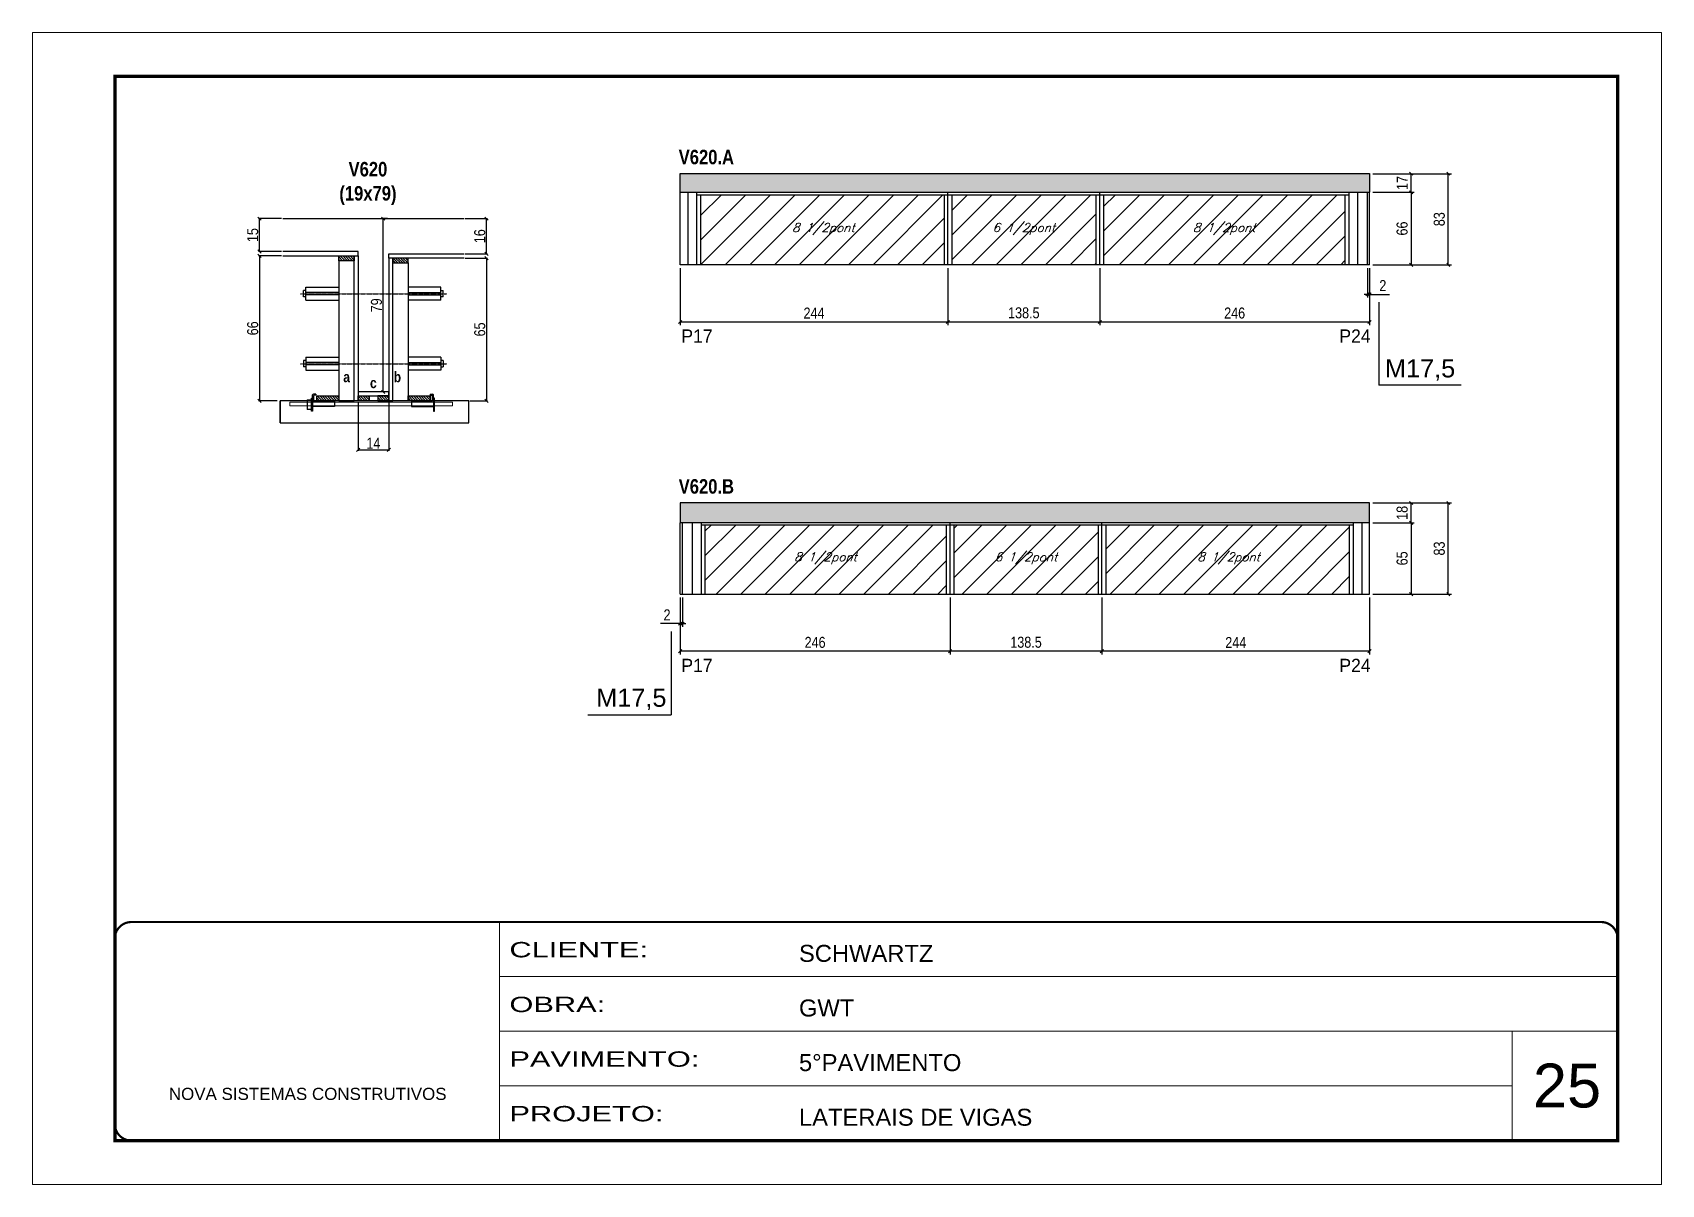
# Model space of a CAD drawing. Extents: x 13154 to 22413, y 1253 to 30260.
# Drawn here: x 13154 to 14639, y 21928 to 22978 of the extents above; entities that cross this region are included whole.
import ezdxf

# ---------------------------------------------------------------- set-up
doc = ezdxf.new("R2010")
doc.units = 0
for name, pattern in [('CONTINUO', [0]), ('DASHED', [0.75, 0.5, -0.25]), ('HIDDEN', [0.375, 0.25, -0.125])]:
    doc.linetypes.add(name, pattern=pattern)
for name, color, linetype in [('5', 5, 'Continuous'), ('barrote', 251, 'Continuous'), ('COTA', 241, 'Continuous'), ('detalhes', 4, 'Continuous'), ('NOMENCLATURA', 7, 'Continuous'), ('Painéis', 200, 'Continuous'), ('presilha', 1, 'Continuous'), ('SARR_2.2x10', 60, 'Continuous'), ('SARR_2.2x7', 40, 'Continuous'), ('SARR_3.5x7', 81, 'Continuous'), ('TENSOR', 3, 'Continuous'), ('texto', 7, 'Continuous')]:
    doc.layers.add(name, color=color, linetype=linetype)
for name, color, linetype, lineweight in [('CARIMBO', 255, 'Continuous', 9), ('CONCRETO', 251, 'Continuous', 25), ('Folhas', 255, 'Continuous', 9), ('Hachura', 251, 'Continuous', 9), ('SARRAFO DE PRESSAO', 251, 'DASHED', 9), ('SCO-___-LAJ', 2, 'Continuous', 0)]:
    doc.layers.add(name, color=color, linetype=linetype, lineweight=lineweight)
doc.styles.add('ARIAL', font='arial.ttf')
doc.styles.add('COTA TECNICA', font='techl___.ttf', dxfattribs={"height": 10})
doc.styles.add('COTA TECNICA 2X', font='techl___.ttf', dxfattribs={"height": 10})
doc.styles.add('Romans', font='romans.shx')
doc.styles.add('ROMAS860', font='ROMAS860.SHX')
doc.styles.get("Standard").update_dxf_attribs({"font": 'arial.ttf'})
doc.styles.add('TECNICA', font='techb___.ttf', dxfattribs={"height": 10})
doc.styles.add('Tecnologia', font='')
doc.styles.get('Tecnologia').set_extended_font_data('Forgotten Futurist')
doc.dimstyles.new('PAINEL', dxfattribs={"dimtxt": 10, "dimasz": 3, "dimexe": 3, "dimexo": 3, "dimgap": 3, "dimtad": 1, "dimdec": 1, "dimzin": 12, "dimdsep": 46, "dimtxsty": 'COTA TECNICA', "dimblk1": 'OBLIQUE', "dimblk2": 'OBLIQUE', "dimsah": 1, "dimcen": 0.9, "dimclrd": 4, "dimclre": 4, "dimclrt": 240, "dimadec": 1, "dimazin": 3, "dimtfac": 1, "dimtdec": 1, "dimtmove": 0, "dimatfit": 3, "dimfxl": 1, "dimtolj": 1, "dimtzin": 12, "dimarcsym": 0})
doc.dimstyles.new('SECAO', dxfattribs={"dimscale": 0.333333, "dimtxt": 5, "dimasz": 9, "dimexe": 3, "dimexo": 3, "dimgap": 3, "dimtad": 1, "dimdec": 1, "dimlfac": 0.5, "dimzin": 12, "dimdsep": 46, "dimtxsty": 'COTA TECNICA 2X', "dimblk1": 'OBLIQUE', "dimblk2": 'OBLIQUE', "dimsah": 1, "dimcen": 0.9, "dimclrd": 4, "dimclre": 4, "dimclrt": 240, "dimadec": 1, "dimazin": 3, "dimtfac": 1, "dimtdec": 1, "dimtmove": 0, "dimatfit": 3, "dimfxl": 1, "dimtolj": 1, "dimtzin": 12, "dimarcsym": 0})

msp = doc.modelspace()

# ---------------------------------------------------------------- texts
at = {"layer": '5', "linetype": 'Continuous', "style": 'ROMAS860'}
for s, p in [('P17', (13745.86, 22695.11)), ('P24', (14345.75, 22695.11)), ('P17', (13745.86, 22394.87)), ('P24', (14345.75, 22394.87))]:
    msp.add_text(s, height=12, rotation=359.99996, dxfattribs=at).set_placement(p)
at = {"layer": 'CARIMBO', "style": 'ARIAL'}
msp.add_text('25', height=40, dxfattribs=at).set_placement((14522.24, 21997.87))
at = {"layer": 'detalhes', "style": 'TECNICA'}
for s, p in [('a', (13437.64, 22659)), ('b', (13483.62, 22658.99)), ('c', (13461.98, 22653.57))]:
    msp.add_text(s, height=9.6, dxfattribs=at).set_placement(p)
at = {"layer": 'NOMENCLATURA', "style": 'TECNICA'}
for s, p in [('V620.A', (13743.44, 22857.67)), ('V620.B', (13743.44, 22557.42))]:
    msp.add_text(s, height=13.2, dxfattribs=at).set_placement(p)
at = {"layer": 'NOMENCLATURA', "linetype": 'Continuous'}
for p in [(14387.33, 22663.36), (13668.24, 22363.12)]:
    msp.add_text('M17,5', height=16.5, dxfattribs=at).set_placement(p)
at = {"layer": 'NOMENCLATURA', "insert": (13460.12, 22859.8), "char_height": 13.2, "attachment_point": 2, "style": 'TECNICA'}
msp.add_mtext_dynamic_manual_height_columns('V620\\P(19x79)', width=300.2766, gutter_width=1, heights=[0], dxfattribs=at)
at = {"layer": 'texto', "color": 2, "char_height": 8, "attachment_point": 5, "style": 'Romans'}
for s, insert in [('{\\Q19;\\C256;8 1/2pont}', (13875.32, 22798.65)), ('{\\Q19;\\C256;6 1/2pont}', (14058.07, 22798.65)), ('{\\Q19;\\C256;8 1/2pont}', (14240.82, 22798.65)), ('{\\Q19;\\C256;8 1/2pont}', (13877.32, 22498.4)), ('{\\Q19;\\C256;6 1/2pont}', (14060.07, 22498.4)), ('{\\Q19;\\C256;8 1/2pont}', (14244.82, 22498.4))]:
    msp.add_mtext(s, dxfattribs=dict(at, insert=insert))

# ---------------------------------------------------------------- blocks, each defined once
blk = doc.blocks.new('9999999999')
at = {"color": 30, "linetype": 'CONTINUO'}
for p, q in [((98564.6, 34230.2), (98564.6, 34429.4)), ((98564.6, 34379.6), (99584, 34379.6)), ((98564.6, 34329.8), (99488, 34329.8)), ((99584, 34329.8), (99488, 34329.8)), ((99488, 34329.8), (99488, 34230.2)), ((98564.6, 34280), (99488, 34280))]:
    blk.add_line(p, q, dxfattribs=at)
at = {"color": 30, "linetype": 'CONTINUO', "const_width": 2}
blk.add_lwpolyline([(99584, 34230.2), (99584, 34414.4, 0.414214), (99569, 34429.4), (98229, 34429.4, 0.414214), (98214, 34414.4), (98214, 34245.2, 0.414214), (98229, 34230.2), (99584, 34230.2)], format="xyb", dxfattribs=at)
at = {"layer": 'Folhas'}
blk.add_lwpolyline([(98139, 34190.2), (99624, 34190.2), (99624, 35240.2), (98139, 35240.2)], close=True, dxfattribs=at)
at = {"layer": 'Folhas', "color": 30, "const_width": 3}
blk.add_lwpolyline([(98214, 34230.2), (99584, 34230.2), (99584, 35200.2), (98214, 35200.2)], close=True, dxfattribs=at)
at = {"color": 7, "linetype": 'Continuous', "ltscale": 5, "style": 'ARIAL'}
for s, height, p in [('SCHWARTZ', 15.48, (98837.7, 34393.1)), ('GWT', 15.48, (98837.7, 34343.3)), ('5°PAVIMENTO', 15.483, (98837.7, 34293.5)), ('NOVA SISTEMAS CONSTRUTIVOS', 11.059, (98263.2, 34267.2)), ('LATERAIS DE VIGAS', 15.483, (98837.7, 34243.7))]:
    blk.add_text(s, height=height, dxfattribs=at).set_placement(p)
at = {"layer": 'Folhas', "color": 7, "style": 'Tecnologia', "width": 1.5}
for s, p in [('CLIENTE:', (98573.7, 34397.2)), ('OBRA:', (98573.7, 34347.3)), ('PAVIMENTO:', (98573.7, 34297.5)), ('PROJETO:', (98573.7, 34247.7))]:
    blk.add_text(s, height=14, dxfattribs=at).set_placement(p)
blk = doc.blocks.new('_Oblique')
at = {"color": 0, "linetype": 'ByBlock', "lineweight": -2}
blk.add_line((-0.5, -0.5), (0.5, 0.5), dxfattribs=at)
blk = doc.blocks.new('*D593')
at = {"layer": 'COTA', "color": 4, "linetype": 'ByBlock', "lineweight": -2, "transparency": 16777216}
for p, q in [((14127.3, 22763.1), (14127.3, 22710.9)), ((14373.3, 22763.1), (14373.3, 22710.9)), ((14127.3, 22713.9), (14373.3, 22713.9))]:
    blk.add_line(p, q, dxfattribs=at)
at = {"layer": 'Defpoints', "color": 0, "linetype": 'ByBlock', "transparency": 16777216}
for p in [(14127.3, 22766.1), (14373.3, 22766.1), (14373.3, 22713.9)]:
    blk.add_point(p, dxfattribs=at)
at = {"layer": 'COTA', "color": 4, "linetype": 'ByBlock', "lineweight": -2, "transparency": 16777216, "xscale": 3, "yscale": 3, "zscale": 3, "rotation": 180}
blk.add_blockref('_Oblique', (14127.3, 22713.9), dxfattribs=at)
at = {"layer": 'COTA', "color": 4, "linetype": 'ByBlock', "lineweight": -2, "transparency": 16777216, "xscale": 3, "yscale": 3, "zscale": 3}
blk.add_blockref('_Oblique', (14373.3, 22713.9), dxfattribs=at)
at = {"layer": 'COTA', "color": 240, "linetype": 'ByBlock', "transparency": 16777216, "insert": (14250.3, 22722), "char_height": 10, "attachment_point": 5, "style": 'COTA TECNICA'}
blk.add_mtext('\\A1;246', dxfattribs=at)
blk = doc.blocks.new('*D589')
at = {"layer": 'COTA', "color": 4, "linetype": 'ByBlock', "lineweight": -2, "transparency": 16777216}
for p, q in [((14376.3, 22832.1), (14414.1, 22832.1)), ((14411.1, 22832.1), (14411.1, 22766.1)), ((14376.3, 22766.1), (14414.1, 22766.1))]:
    blk.add_line(p, q, dxfattribs=at)
at = {"layer": 'Defpoints', "color": 0, "linetype": 'ByBlock', "transparency": 16777216}
for p in [(14373.3, 22832.1), (14373.3, 22766.1), (14411.1, 22766.1)]:
    blk.add_point(p, dxfattribs=at)
at = {"layer": 'COTA', "color": 4, "linetype": 'ByBlock', "lineweight": -2, "transparency": 16777216, "xscale": 3, "yscale": 3, "zscale": 3}
for p, rotation in [((14411.1, 22832.1), 90), ((14411.1, 22766.1), 270)]:
    blk.add_blockref('_Oblique', p, dxfattribs=dict(at, rotation=rotation))
at = {"layer": 'COTA', "color": 240, "linetype": 'ByBlock', "transparency": 16777216, "insert": (14403, 22799.1), "char_height": 10, "attachment_point": 5, "rotation": 90, "style": 'COTA TECNICA'}
blk.add_mtext('\\A1;66', dxfattribs=at)
blk = doc.blocks.new('*D594')
at = {"layer": 'COTA', "color": 4, "linetype": 'ByBlock', "lineweight": -2, "transparency": 16777216}
for p, q in [((14376.3, 22849.1), (14448.1, 22849.1)), ((14445.1, 22766.1), (14445.1, 22849.1)), ((14376.3, 22766.1), (14448.1, 22766.1))]:
    blk.add_line(p, q, dxfattribs=at)
at = {"layer": 'Defpoints', "color": 0, "linetype": 'ByBlock', "transparency": 16777216}
for p in [(14373.3, 22849.1), (14445.1, 22849.1), (14373.3, 22766.1)]:
    blk.add_point(p, dxfattribs=at)
at = {"layer": 'COTA', "color": 4, "linetype": 'ByBlock', "lineweight": -2, "transparency": 16777216, "xscale": 3, "yscale": 3, "zscale": 3}
for p, rotation in [((14445.1, 22849.1), 90), ((14445.1, 22766.1), 270)]:
    blk.add_blockref('_Oblique', p, dxfattribs=dict(at, rotation=rotation))
at = {"layer": 'COTA', "color": 240, "linetype": 'ByBlock', "transparency": 16777216, "insert": (14436.9, 22807.6), "char_height": 10, "attachment_point": 5, "rotation": 90, "style": 'COTA TECNICA'}
blk.add_mtext('\\A1;83', dxfattribs=at)
blk = doc.blocks.new('*D595')
at = {"layer": 'COTA', "color": 4, "lineweight": -2, "transparency": 16777216}
for p, q in [((14371.3, 22763.1), (14371.3, 22736.1)), ((14373.3, 22763.1), (14373.3, 22736.1)), ((14371.3, 22739.1), (14368.3, 22739.1)), ((14371.3, 22739.1), (14373.3, 22739.1)), ((14373.3, 22739.1), (14391.4, 22739.1))]:
    blk.add_line(p, q, dxfattribs=at)
at = {"layer": 'Defpoints', "color": 0, "transparency": 16777216}
for p in [(14371.3, 22766.1), (14373.3, 22766.1), (14373.3, 22739.1)]:
    blk.add_point(p, dxfattribs=at)
at = {"layer": 'COTA', "color": 4, "lineweight": -2, "transparency": 16777216, "xscale": 3, "yscale": 3, "zscale": 3}
blk.add_blockref('_Oblique', (14371.3, 22739.1), dxfattribs=at)
at = {"layer": 'COTA', "color": 4, "lineweight": -2, "transparency": 16777216, "xscale": 3, "yscale": 3, "zscale": 3, "rotation": 180}
blk.add_blockref('_Oblique', (14373.3, 22739.1), dxfattribs=at)
at = {"layer": 'COTA', "color": 240, "transparency": 16777216, "insert": (14385.4, 22747.1), "char_height": 10, "attachment_point": 5, "style": 'COTA TECNICA'}
blk.add_mtext('\\A1;2', dxfattribs=at)
blk = doc.blocks.new('*D600')
at = {"layer": 'COTA', "color": 4, "lineweight": -2, "transparency": 16777216}
for p, q in [((13744.8, 22763.1), (13744.8, 22710.9)), ((13988.8, 22763.1), (13988.8, 22710.9)), ((13744.8, 22713.9), (13988.8, 22713.9))]:
    blk.add_line(p, q, dxfattribs=at)
at = {"layer": 'Defpoints', "color": 0, "transparency": 16777216}
for p in [(13744.8, 22766.1), (13988.8, 22766.1), (13988.8, 22713.9)]:
    blk.add_point(p, dxfattribs=at)
at = {"layer": 'COTA', "color": 4, "lineweight": -2, "transparency": 16777216, "xscale": 3, "yscale": 3, "zscale": 3, "rotation": 180}
blk.add_blockref('_Oblique', (13744.8, 22713.9), dxfattribs=at)
at = {"layer": 'COTA', "color": 4, "lineweight": -2, "transparency": 16777216, "xscale": 3, "yscale": 3, "zscale": 3}
blk.add_blockref('_Oblique', (13988.8, 22713.9), dxfattribs=at)
at = {"layer": 'COTA', "color": 240, "transparency": 16777216, "insert": (13866.8, 22722), "char_height": 10, "attachment_point": 5, "style": 'COTA TECNICA'}
blk.add_mtext('\\A1;244', dxfattribs=at)
blk = doc.blocks.new('*D599')
at = {"layer": 'COTA', "color": 4, "lineweight": -2, "transparency": 16777216}
for p, q in [((14376.3, 22849.1), (14414.1, 22849.1)), ((14411.1, 22832.1), (14411.1, 22849.1)), ((14376.3, 22832.1), (14414.1, 22832.1))]:
    blk.add_line(p, q, dxfattribs=at)
at = {"layer": 'Defpoints', "color": 0, "transparency": 16777216}
for p in [(14373.3, 22849.1), (14411.1, 22849.1), (14373.3, 22832.1)]:
    blk.add_point(p, dxfattribs=at)
at = {"layer": 'COTA', "color": 4, "lineweight": -2, "transparency": 16777216, "xscale": 3, "yscale": 3, "zscale": 3}
for p, rotation in [((14411.1, 22849.1), 90), ((14411.1, 22832.1), 270)]:
    blk.add_blockref('_Oblique', p, dxfattribs=dict(at, rotation=rotation))
at = {"layer": 'COTA', "color": 240, "transparency": 16777216, "insert": (14403.1, 22840.6), "char_height": 10, "attachment_point": 5, "rotation": 90, "style": 'COTA TECNICA'}
blk.add_mtext('\\A1;17', dxfattribs=at)
blk = doc.blocks.new('PRESILHA METÁLICA 1')
at = {"layer": 'presilha'}
for p, q in [((0, 13), (6, 13)), ((0, 13), (0, 0)), ((6, 0), (0, 0)), ((6, 15.5), (7.5, 15.5)), ((6, -2.5), (6, 15.5)), ((6, 13), (6, 0)), ((7.5, 10.6), (7.5, 19.9)), ((7.5, 15.5), (7.5, -2.5)), ((37.5, 4.1), (7.5, 4.1)), ((12, 21), (8.6, 21)), ((9, 11.6), (9, 18.9)), ((12, 19.5), (9.6, 19.5)), ((37.5, 11), (9.6, 11)), ((12, 21), (12, 19.5)), ((37.5, 11), (37.5, 4.1)), ((7.5, -2.5), (6, -2.5))]:
    blk.add_line(p, q, dxfattribs=at)
for centre, radius, start, end in [((8.6, 19.9), 1.14, 90, 180), ((9.6, 18.9), 0.57, 90, 180), ((9.6, 11.6), 0.57, 180, 270)]:
    blk.add_arc(centre, radius, start, end, dxfattribs=at)
blk = doc.blocks.new('PRESILHA METÁLICA 2')
at = {"layer": 'presilha'}
for p, q in [((-5.2, 23.5), (-5.2, 22)), ((-5.2, 23.5), (-1.9, 23.5)), ((-0.8, 14.6), (-0.8, 22.4)), ((-30.8, 13.5), (-30.8, 6.6)), ((-30.8, 13.5), (-2.8, 13.5)), ((-30.8, 6.6), (-0.8, 6.6)), ((-5.2, 22), (-2.8, 22)), ((-2.2, 14.1), (-2.2, 21.4)), ((0.8, 18), (-0.8, 18)), ((-0.8, 18), (-0.8, 0)), ((-0.8, 0), (0.8, 0)), ((0.8, 0), (0.8, 18))]:
    blk.add_line(p, q, dxfattribs=at)
for centre, radius, start, end in [((-1.9, 22.4), 1.14, 0, 90), ((-2.8, 21.4), 0.57, 0, 90), ((-2.8, 14.1), 0.57, 270, 0)]:
    blk.add_arc(centre, radius, start, end, dxfattribs=at)
blk = doc.blocks.new('*D590')
at = {"layer": 'COTA', "color": 4, "lineweight": -2, "transparency": 16777216}
for p, q in [((13548.8, 22772.1), (13569.2, 22772.1)), ((13568.2, 22772.1), (13568.2, 22642.1)), ((13552.9, 22642.1), (13569.2, 22642.1))]:
    blk.add_line(p, q, dxfattribs=at)
at = {"layer": 'Defpoints', "color": 0, "transparency": 16777216}
for p in [(13547.8, 22772.1), (13551.9, 22642.1), (13568.2, 22642.1)]:
    blk.add_point(p, dxfattribs=at)
at = {"layer": 'COTA', "color": 4, "lineweight": -2, "transparency": 16777216, "xscale": 3, "yscale": 3, "zscale": 3}
for p, rotation in [((13568.2, 22772.1), 90), ((13568.2, 22642.1), 270)]:
    blk.add_blockref('_Oblique', p, dxfattribs=dict(at, rotation=rotation))
at = {"layer": 'COTA', "color": 240, "transparency": 16777216, "insert": (13562.1, 22707.1), "char_height": 10, "attachment_point": 5, "rotation": 90, "style": 'COTA TECNICA 2X'}
blk.add_mtext('\\A1;65', dxfattribs=at)
blk = doc.blocks.new('*D591')
at = {"layer": 'COTA', "color": 4, "lineweight": -2, "transparency": 16777216}
for p, q in [((13548.8, 22808.1), (13569.2, 22808.1)), ((13568.2, 22776.1), (13568.2, 22808.1)), ((13548.8, 22776.1), (13569.2, 22776.1))]:
    blk.add_line(p, q, dxfattribs=at)
at = {"layer": 'Defpoints', "color": 0, "transparency": 16777216}
for p in [(13547.8, 22808.1), (13568.2, 22808.1), (13547.8, 22776.1)]:
    blk.add_point(p, dxfattribs=at)
at = {"layer": 'COTA', "color": 4, "lineweight": -2, "transparency": 16777216, "xscale": 3, "yscale": 3, "zscale": 3}
for p, rotation in [((13568.2, 22808.1), 90), ((13568.2, 22776.1), 270)]:
    blk.add_blockref('_Oblique', p, dxfattribs=dict(at, rotation=rotation))
at = {"layer": 'COTA', "color": 240, "transparency": 16777216, "insert": (13562.1, 22792.1), "char_height": 10, "attachment_point": 5, "rotation": 90, "style": 'COTA TECNICA 2X'}
blk.add_mtext('\\A1;16', dxfattribs=at)
blk = doc.blocks.new('*D592')
at = {"layer": 'COTA', "color": 4, "lineweight": -2, "transparency": 16777216}
for p, q in [((13381.4, 22774.1), (13360.2, 22774.1)), ((13361.2, 22774.1), (13361.2, 22642.1)), ((13377.3, 22642.1), (13360.2, 22642.1))]:
    blk.add_line(p, q, dxfattribs=at)
at = {"layer": 'Defpoints', "color": 0, "transparency": 16777216}
for p in [(13382.4, 22774.1), (13361.2, 22642.1), (13378.3, 22642.1)]:
    blk.add_point(p, dxfattribs=at)
at = {"layer": 'COTA', "color": 4, "lineweight": -2, "transparency": 16777216, "xscale": 3, "yscale": 3, "zscale": 3}
for p, rotation in [((13361.2, 22774.1), 90), ((13361.2, 22642.1), 270)]:
    blk.add_blockref('_Oblique', p, dxfattribs=dict(at, rotation=rotation))
at = {"layer": 'COTA', "color": 240, "transparency": 16777216, "insert": (13355.1, 22708.1), "char_height": 10, "attachment_point": 5, "rotation": 90, "style": 'COTA TECNICA 2X'}
blk.add_mtext('\\A1;66', dxfattribs=at)
blk = doc.blocks.new('*D596')
at = {"layer": 'COTA', "color": 4, "lineweight": -2, "transparency": 16777216}
for p, q in [((13478.1, 22808.1), (13473, 22808.1)), ((13474, 22650.1), (13474, 22808.1)), ((13478.1, 22650.1), (13473, 22650.1))]:
    blk.add_line(p, q, dxfattribs=at)
at = {"layer": 'Defpoints', "color": 0, "transparency": 16777216}
for p in [(13474, 22808.1), (13479.1, 22808.1), (13479.1, 22650.1)]:
    blk.add_point(p, dxfattribs=at)
at = {"layer": 'COTA', "color": 4, "lineweight": -2, "transparency": 16777216, "xscale": 3, "yscale": 3, "zscale": 3}
for p, rotation in [((13474, 22808.1), 90), ((13474, 22650.1), 270)]:
    blk.add_blockref('_Oblique', p, dxfattribs=dict(at, rotation=rotation))
at = {"layer": 'COTA', "color": 240, "transparency": 16777216, "insert": (13467.9, 22729.1), "char_height": 10, "attachment_point": 5, "rotation": 90, "style": 'COTA TECNICA 2X'}
blk.add_mtext('\\A1;79', dxfattribs=at)
blk = doc.blocks.new('*D597')
at = {"layer": 'COTA', "color": 4, "lineweight": -2, "transparency": 16777216}
for p, q in [((13381.4, 22808.1), (13360.2, 22808.1)), ((13361.2, 22778.1), (13361.2, 22808.1)), ((13381.4, 22778.1), (13360.2, 22778.1))]:
    blk.add_line(p, q, dxfattribs=at)
at = {"layer": 'Defpoints', "color": 0, "transparency": 16777216}
for p in [(13361.2, 22808.1), (13382.4, 22808.1), (13382.4, 22778.1)]:
    blk.add_point(p, dxfattribs=at)
at = {"layer": 'COTA', "color": 4, "lineweight": -2, "transparency": 16777216, "xscale": 3, "yscale": 3, "zscale": 3}
for p, rotation in [((13361.2, 22808.1), 90), ((13361.2, 22778.1), 270)]:
    blk.add_blockref('_Oblique', p, dxfattribs=dict(at, rotation=rotation))
at = {"layer": 'COTA', "color": 240, "transparency": 16777216, "insert": (13355.1, 22793.1), "char_height": 10, "attachment_point": 5, "rotation": 90, "style": 'COTA TECNICA 2X'}
blk.add_mtext('\\A1;15', dxfattribs=at)
blk = doc.blocks.new('*D598')
at = {"layer": 'COTA', "color": 4, "lineweight": -2, "transparency": 16777216}
for p, q in [((13451.1, 22641.1), (13451.1, 22596.3)), ((13479.1, 22641.1), (13479.1, 22596.3)), ((13451.1, 22597.3), (13479.1, 22597.3))]:
    blk.add_line(p, q, dxfattribs=at)
at = {"layer": 'Defpoints', "color": 0, "transparency": 16777216}
for p in [(13451.1, 22642.1), (13479.1, 22642.1), (13479.1, 22597.3)]:
    blk.add_point(p, dxfattribs=at)
at = {"layer": 'COTA', "color": 4, "lineweight": -2, "transparency": 16777216, "xscale": 3, "yscale": 3, "zscale": 3, "rotation": 180}
blk.add_blockref('_Oblique', (13451.1, 22597.3), dxfattribs=at)
at = {"layer": 'COTA', "color": 4, "lineweight": -2, "transparency": 16777216, "xscale": 3, "yscale": 3, "zscale": 3}
blk.add_blockref('_Oblique', (13479.1, 22597.3), dxfattribs=at)
at = {"layer": 'COTA', "color": 240, "transparency": 16777216, "insert": (13465.1, 22603.4), "char_height": 10, "attachment_point": 5, "style": 'COTA TECNICA 2X'}
blk.add_mtext('\\A1;14', dxfattribs=at)
blk = doc.blocks.new('*D625')
at = {"layer": 'COTA', "color": 4, "lineweight": -2, "transparency": 16777216}
for p, q in [((13988.8, 22763.1), (13988.8, 22710.9)), ((14127.3, 22763.1), (14127.3, 22710.9)), ((13988.8, 22713.9), (14127.3, 22713.9))]:
    blk.add_line(p, q, dxfattribs=at)
at = {"layer": 'Defpoints', "color": 0, "transparency": 16777216}
for p in [(13988.8, 22766.1), (14127.3, 22766.1), (14127.3, 22713.9)]:
    blk.add_point(p, dxfattribs=at)
at = {"layer": 'COTA', "color": 4, "lineweight": -2, "transparency": 16777216, "xscale": 3, "yscale": 3, "zscale": 3, "rotation": 180}
blk.add_blockref('_Oblique', (13988.8, 22713.9), dxfattribs=at)
at = {"layer": 'COTA', "color": 4, "lineweight": -2, "transparency": 16777216, "xscale": 3, "yscale": 3, "zscale": 3}
blk.add_blockref('_Oblique', (14127.3, 22713.9), dxfattribs=at)
at = {"layer": 'COTA', "color": 240, "transparency": 16777216, "insert": (14058.1, 22722.2), "char_height": 10, "attachment_point": 5, "style": 'COTA TECNICA'}
blk.add_mtext('\\A1;138.5', dxfattribs=at)
blk = doc.blocks.new('*D626')
at = {"layer": 'COTA', "color": 4, "linetype": 'ByBlock', "lineweight": -2, "transparency": 16777216}
for p, q in [((13744.8, 22462.9), (13744.8, 22410.7)), ((13990.8, 22462.9), (13990.8, 22410.7)), ((13990.8, 22413.7), (13744.8, 22413.7))]:
    blk.add_line(p, q, dxfattribs=at)
at = {"layer": 'Defpoints', "color": 0, "linetype": 'ByBlock', "transparency": 16777216}
for p in [(13744.8, 22465.9), (13990.8, 22465.9), (13744.8, 22413.7)]:
    blk.add_point(p, dxfattribs=at)
at = {"layer": 'COTA', "color": 4, "linetype": 'ByBlock', "lineweight": -2, "transparency": 16777216, "xscale": 3, "yscale": 3, "zscale": 3, "rotation": 180}
blk.add_blockref('_Oblique', (13744.8, 22413.7), dxfattribs=at)
at = {"layer": 'COTA', "color": 4, "linetype": 'ByBlock', "lineweight": -2, "transparency": 16777216, "xscale": 3, "yscale": 3, "zscale": 3}
blk.add_blockref('_Oblique', (13990.8, 22413.7), dxfattribs=at)
at = {"layer": 'COTA', "color": 240, "linetype": 'ByBlock', "transparency": 16777216, "insert": (13867.8, 22421.8), "char_height": 10, "attachment_point": 5, "style": 'COTA TECNICA'}
blk.add_mtext('\\A1;246', dxfattribs=at)
blk = doc.blocks.new('*D627')
at = {"layer": 'COTA', "color": 4, "lineweight": -2, "transparency": 16777216}
for p, q in [((13744.8, 22462.9), (13744.8, 22435.9)), ((13746.8, 22462.9), (13746.8, 22435.9)), ((13744.8, 22438.9), (13726.7, 22438.9)), ((13746.8, 22438.9), (13744.8, 22438.9)), ((13746.8, 22438.9), (13749.8, 22438.9))]:
    blk.add_line(p, q, dxfattribs=at)
at = {"layer": 'Defpoints', "color": 0, "transparency": 16777216}
for p in [(13744.8, 22465.9), (13746.8, 22465.9), (13744.8, 22438.9)]:
    blk.add_point(p, dxfattribs=at)
at = {"layer": 'COTA', "color": 4, "lineweight": -2, "transparency": 16777216, "xscale": 3, "yscale": 3, "zscale": 3}
blk.add_blockref('_Oblique', (13744.8, 22438.9), dxfattribs=at)
at = {"layer": 'COTA', "color": 4, "lineweight": -2, "transparency": 16777216, "xscale": 3, "yscale": 3, "zscale": 3, "rotation": 180}
blk.add_blockref('_Oblique', (13746.8, 22438.9), dxfattribs=at)
at = {"layer": 'COTA', "color": 240, "transparency": 16777216, "insert": (13732.8, 22446.9), "char_height": 10, "attachment_point": 5, "style": 'COTA TECNICA'}
blk.add_mtext('\\A1;2', dxfattribs=at)
blk = doc.blocks.new('*D628')
at = {"layer": 'COTA', "color": 4, "lineweight": -2, "transparency": 16777216}
for p, q in [((14129.3, 22462.9), (14129.3, 22410.7)), ((14373.3, 22462.9), (14373.3, 22410.7)), ((14373.3, 22413.7), (14129.3, 22413.7))]:
    blk.add_line(p, q, dxfattribs=at)
at = {"layer": 'Defpoints', "color": 0, "transparency": 16777216}
for p in [(14129.3, 22465.9), (14373.3, 22465.9), (14129.3, 22413.7)]:
    blk.add_point(p, dxfattribs=at)
at = {"layer": 'COTA', "color": 4, "lineweight": -2, "transparency": 16777216, "xscale": 3, "yscale": 3, "zscale": 3, "rotation": 180}
blk.add_blockref('_Oblique', (14129.3, 22413.7), dxfattribs=at)
at = {"layer": 'COTA', "color": 4, "lineweight": -2, "transparency": 16777216, "xscale": 3, "yscale": 3, "zscale": 3}
blk.add_blockref('_Oblique', (14373.3, 22413.7), dxfattribs=at)
at = {"layer": 'COTA', "color": 240, "transparency": 16777216, "insert": (14251.3, 22421.7), "char_height": 10, "attachment_point": 5, "style": 'COTA TECNICA'}
blk.add_mtext('\\A1;244', dxfattribs=at)
blk = doc.blocks.new('*D629')
at = {"layer": 'COTA', "color": 4, "lineweight": -2, "transparency": 16777216}
for p, q in [((13990.8, 22462.9), (13990.8, 22410.7)), ((14129.3, 22462.9), (14129.3, 22410.7)), ((14129.3, 22413.7), (13990.8, 22413.7))]:
    blk.add_line(p, q, dxfattribs=at)
at = {"layer": 'Defpoints', "color": 0, "transparency": 16777216}
for p in [(13990.8, 22465.9), (14129.3, 22465.9), (13990.8, 22413.7)]:
    blk.add_point(p, dxfattribs=at)
at = {"layer": 'COTA', "color": 4, "lineweight": -2, "transparency": 16777216, "xscale": 3, "yscale": 3, "zscale": 3, "rotation": 180}
blk.add_blockref('_Oblique', (13990.8, 22413.7), dxfattribs=at)
at = {"layer": 'COTA', "color": 4, "lineweight": -2, "transparency": 16777216, "xscale": 3, "yscale": 3, "zscale": 3}
blk.add_blockref('_Oblique', (14129.3, 22413.7), dxfattribs=at)
at = {"layer": 'COTA', "color": 240, "transparency": 16777216, "insert": (14060.1, 22421.9), "char_height": 10, "attachment_point": 5, "style": 'COTA TECNICA'}
blk.add_mtext('\\A1;138.5', dxfattribs=at)
blk = doc.blocks.new('*D630')
at = {"layer": 'COTA', "color": 4, "linetype": 'ByBlock', "lineweight": -2, "transparency": 16777216}
for p, q in [((14376.3, 22530.9), (14414.1, 22530.9)), ((14411.1, 22530.9), (14411.1, 22465.9)), ((14376.3, 22465.9), (14414.1, 22465.9))]:
    blk.add_line(p, q, dxfattribs=at)
at = {"layer": 'Defpoints', "color": 0, "linetype": 'ByBlock', "transparency": 16777216}
for p in [(14373.3, 22530.9), (14373.3, 22465.9), (14411.1, 22465.9)]:
    blk.add_point(p, dxfattribs=at)
at = {"layer": 'COTA', "color": 4, "linetype": 'ByBlock', "lineweight": -2, "transparency": 16777216, "xscale": 3, "yscale": 3, "zscale": 3}
for p, rotation in [((14411.1, 22530.9), 90), ((14411.1, 22465.9), 270)]:
    blk.add_blockref('_Oblique', p, dxfattribs=dict(at, rotation=rotation))
at = {"layer": 'COTA', "color": 240, "linetype": 'ByBlock', "transparency": 16777216, "insert": (14403, 22498.4), "char_height": 10, "attachment_point": 5, "rotation": 90, "style": 'COTA TECNICA'}
blk.add_mtext('\\A1;65', dxfattribs=at)
blk = doc.blocks.new('*D631')
at = {"layer": 'COTA', "color": 4, "linetype": 'ByBlock', "lineweight": -2, "transparency": 16777216}
for p, q in [((14376.3, 22548.9), (14448.1, 22548.9)), ((14445.1, 22465.9), (14445.1, 22548.9)), ((14376.3, 22465.9), (14448.1, 22465.9))]:
    blk.add_line(p, q, dxfattribs=at)
at = {"layer": 'Defpoints', "color": 0, "linetype": 'ByBlock', "transparency": 16777216}
for p in [(14373.3, 22548.9), (14445.1, 22548.9), (14373.3, 22465.9)]:
    blk.add_point(p, dxfattribs=at)
at = {"layer": 'COTA', "color": 4, "linetype": 'ByBlock', "lineweight": -2, "transparency": 16777216, "xscale": 3, "yscale": 3, "zscale": 3}
for p, rotation in [((14445.1, 22548.9), 90), ((14445.1, 22465.9), 270)]:
    blk.add_blockref('_Oblique', p, dxfattribs=dict(at, rotation=rotation))
at = {"layer": 'COTA', "color": 240, "linetype": 'ByBlock', "transparency": 16777216, "insert": (14436.9, 22507.4), "char_height": 10, "attachment_point": 5, "rotation": 90, "style": 'COTA TECNICA'}
blk.add_mtext('\\A1;83', dxfattribs=at)
blk = doc.blocks.new('*D632')
at = {"layer": 'COTA', "color": 4, "lineweight": -2, "transparency": 16777216}
for p, q in [((14376.3, 22548.9), (14414.1, 22548.9)), ((14411.1, 22530.9), (14411.1, 22548.9)), ((14376.3, 22530.9), (14414.1, 22530.9))]:
    blk.add_line(p, q, dxfattribs=at)
at = {"layer": 'Defpoints', "color": 0, "transparency": 16777216}
for p in [(14373.3, 22548.9), (14411.1, 22548.9), (14373.3, 22530.9)]:
    blk.add_point(p, dxfattribs=at)
at = {"layer": 'COTA', "color": 4, "lineweight": -2, "transparency": 16777216, "xscale": 3, "yscale": 3, "zscale": 3}
for p, rotation in [((14411.1, 22548.9), 90), ((14411.1, 22530.9), 270)]:
    blk.add_blockref('_Oblique', p, dxfattribs=dict(at, rotation=rotation))
at = {"layer": 'COTA', "color": 240, "transparency": 16777216, "insert": (14403, 22539.9), "char_height": 10, "attachment_point": 5, "rotation": 90, "style": 'COTA TECNICA'}
blk.add_mtext('\\A1;18', dxfattribs=at)

# ---------------------------------------------------------------- dimensions: what is measured, and where the dimension line sits
at = {"layer": 'COTA', "linetype": 'ByBlock'}
for base, p1, p2, angle, picture, middle in [((14445.14, 22849.15), (14373.32, 22766.15), (14373.32, 22849.15), 90, '*D594', (14436.9, 22807.65)), ((14411.14, 22766.15), (14373.32, 22832.15), (14373.32, 22766.15), 90, '*D589', (14403.03, 22799.15)), ((14445.14, 22548.9), (14373.32, 22465.9), (14373.32, 22548.9), 90, '*D631', (14436.9, 22507.4)), ((14411.14, 22465.9), (14373.32, 22530.9), (14373.32, 22465.9), 90, '*D630', (14403.03, 22498.4)), ((13744.82, 22413.67), (13990.82, 22465.9), (13744.82, 22465.9), 180, '*D626', (13867.82, 22421.77))]:
    dim = msp.add_linear_dim(base=base, p1=p1, p2=p2, angle=angle, dimstyle='PAINEL', dxfattribs=at)
    dim.commit()
    dim.dimension.update_dxf_attribs({"geometry": picture, "text_midpoint": middle})
at = {"layer": 'COTA'}
for base, p1, p2, angle, dimstyle, picture, middle in [((14411.14, 22849.15), (14373.32, 22832.15), (14373.32, 22849.15), 90, 'PAINEL', '*D599', (14403.06, 22840.65)), ((13361.2, 22808.1), (13382.42, 22778.1), (13382.42, 22808.1), 90, 'SECAO', '*D597', (13355.09, 22793.1)), ((13474.04, 22808.1), (13479.12, 22650.1), (13479.12, 22808.1), 90, 'SECAO', '*D596', (13467.94, 22729.1)), ((13568.16, 22808.1), (13547.82, 22776.1), (13547.82, 22808.1), 90, 'SECAO', '*D591', (13562.06, 22792.1)), ((13361.2, 22642.1, 0), (13382.42, 22774.1), (13378.3, 22642.1, 0), 90, 'SECAO', '*D592', (13355.1, 22708.1, 0)), ((13568.16, 22642.1, 0), (13547.82, 22772.1), (13551.93, 22642.1, 0), 90, 'SECAO', '*D590', (13562.05, 22707.1, 0)), ((14411.14, 22548.9), (14373.32, 22530.9), (14373.32, 22548.9), 90, 'PAINEL', '*D632', (14403.04, 22539.9)), ((13744.82, 22438.91), (13746.82, 22465.9), (13744.82, 22465.9), 180, 'PAINEL', '*D627', (13732.76, 22446.91)), ((13990.82, 22413.67), (14129.32, 22465.9), (13990.82, 22465.9), 180, 'PAINEL', '*D629', (14060.07, 22421.91)), ((14129.32, 22413.67), (14373.32, 22465.9), (14129.32, 22465.9), 180, 'PAINEL', '*D628', (14251.32, 22421.74))]:
    dim = msp.add_linear_dim(base=base, p1=p1, p2=p2, angle=angle, dimstyle=dimstyle, dxfattribs=at)
    dim.commit()
    dim.dimension.update_dxf_attribs({"geometry": picture, "text_midpoint": middle})
for base, p1, p2, dimstyle, picture, middle in [((13988.82, 22713.91), (13744.82, 22766.15), (13988.82, 22766.15), 'PAINEL', '*D600', (13866.82, 22721.98)), ((14127.32, 22713.91), (13988.82, 22766.15), (14127.32, 22766.15), 'PAINEL', '*D625', (14058.07, 22722.15)), ((14373.32, 22739.15), (14371.32, 22766.15), (14373.32, 22766.15), 'PAINEL', '*D595', (14385.37, 22747.15)), ((13479.12, 22597.28), (13451.12, 22642.1), (13479.12, 22642.1), 'SECAO', '*D598', (13465.12, 22603.35))]:
    dim = msp.add_linear_dim(base=base, p1=p1, p2=p2, dimstyle=dimstyle, dxfattribs=at)
    dim.commit()
    dim.dimension.update_dxf_attribs({"geometry": picture, "text_midpoint": middle})
at = {"layer": 'COTA', "linetype": 'ByBlock'}
dim = msp.add_linear_dim(base=(14373.32, 22713.91), p1=(14127.32, 22766.15), p2=(14373.32, 22766.15), dimstyle='PAINEL', dxfattribs=at)
dim.commit()
dim.dimension.update_dxf_attribs({"geometry": '*D593', "text_midpoint": (14250.32, 22722.01)})

# ---------------------------------------------------------------- hatches: boundary and pattern name
at = {"layer": 'COTA'}
h = msp.add_hatch(dxfattribs=at)
h.set_pattern_fill('AR-CONC', color=256, scale=0.03)
h.set_pattern_definition([(50, (-3144.7534, -794.36), (5.4655401, -0.4781726), [0.5715, -6.2865]), (355, (-3144.7534, -794.36), (-1.0573026, 5.7317054), [0.4572, -5.0292175]), (100.451445, (-3144.298, -794.4), (4.4082374, 5.2535326), [0.4857003, -5.3427073]), (46.1842, (-3144.7534, -792.836), (8.1323712, -1.2612698), [0.85725, -9.42975]), (96.635558, (-3144.076, -792.941), (7.122124, 7.4227837), [0.7285507, -8.0140682]), (351.18415, (-3144.753, -792.836), (7.122124, 7.4227837), [0.685799, -7.543792]), (21, (-3143.9914, -793.217), (4.54843174, -3.06795595), [0.5715, -6.2865]), (326, (-3143.9914, -793.217), (1.8540609, 5.525639), [0.4572, -5.0292]), (71.451445, (-3143.6123, -793.4726), (6.4024926, 2.4576831), [0.4857003, -5.3426981]), (37.5, (-3144.7534, -794.36), (0.0926581, 2.53665117), [0, -4.96824, 0, -5.1054, 0, -5.04825]), (7.5, (-3144.7534, -794.36), (2.00458988, 3.00541724), [0, -2.91084, 0, -4.85394, 0, -1.92405]), (327.5, (-3146.4526, -794.36), (4.06771786, -0.17186232), [0, -1.905, 0, -5.9436, 0, -7.8867]), (317.5, (-3147.2146, -794.36), (4.44387544, 0.76279473), [0, -2.4765, 0, -3.94716, 0, -5.6007])])
h.paths.add_polyline_path([(13744.82, 22849.15), (13744.82, 22832.15), (14373.32, 22832.15), (14373.32, 22849.15)])
h = msp.add_hatch(dxfattribs=at)
h.set_pattern_fill('AR-CONC', color=256, scale=0.03)
h.set_pattern_definition([(50, (-3142.7534, -1094.6015), (5.4655401, -0.4781726), [0.5715, -6.2865]), (355, (-3142.7534, -1094.6015), (-1.0573026, 5.7317054), [0.4572, -5.0292175]), (100.451445, (-3142.298, -1094.6413), (4.4082374, 5.2535326), [0.4857003, -5.3427073]), (46.1842, (-3142.7534, -1093.0775), (8.1323712, -1.2612698), [0.85725, -9.42975]), (96.635558, (-3142.076, -1093.1826), (7.122124, 7.4227837), [0.7285507, -8.0140682]), (351.18415, (-3142.753, -1093.0775), (7.122124, 7.4227837), [0.685799, -7.543792]), (21, (-3141.9914, -1093.4585), (4.54843174, -3.06795595), [0.5715, -6.2865]), (326, (-3141.9914, -1093.4585), (1.8540609, 5.525639), [0.4572, -5.0292]), (71.451445, (-3141.6123, -1093.714), (6.4024926, 2.4576831), [0.4857003, -5.3426981]), (37.5, (-3142.7534, -1094.6015), (0.0926581, 2.53665117), [0, -4.96824, 0, -5.1054, 0, -5.04825]), (7.5, (-3142.7534, -1094.6015), (2.00458988, 3.00541724), [0, -2.91084, 0, -4.85394, 0, -1.92405]), (327.5, (-3144.4526, -1094.6015), (4.06771786, -0.17186232), [0, -1.905, 0, -5.9436, 0, -7.8867]), (317.5, (-3145.2146, -1094.6015), (4.44387544, 0.76279473), [0, -2.4765, 0, -3.94716, 0, -5.6007])])
h.paths.add_polyline_path([(13744.82, 22548.9), (13744.82, 22530.9), (14373.32, 22530.9), (14373.32, 22548.9)])
at = {"layer": 'Hachura', "linetype": 'ByBlock'}
h = msp.add_hatch(dxfattribs=at)
h.set_pattern_fill('ANSI31', color=256, scale=5)
h.paths.add_polyline_path([(13985.32, 22766.15), (13985.32, 22829.95), (13763.32, 22829.95), (13763.32, 22766.15)])
h.paths.add_polyline_path([(13992.32, 22829.95), (13992.32, 22766.15), (14123.82, 22766.15), (14123.82, 22829.95)])
h.paths.add_polyline_path([(14350.82, 22766.15), (14350.82, 22829.95), (14130.82, 22829.95), (14130.82, 22766.15)])
h.paths.add_polyline_path([(14354.82, 22465.9), (14354.82, 22528.7), (14132.82, 22528.7), (14132.82, 22465.9)])
h.paths.add_polyline_path([(13994.32, 22528.7), (13994.32, 22465.9), (14125.82, 22465.9), (14125.82, 22528.7)])
h.paths.add_polyline_path([(13987.32, 22528.7), (13767.32, 22528.7), (13767.32, 22465.9), (13987.32, 22465.9)])
at = {"layer": 'SARR_2.2x10'}
h = msp.add_hatch(dxfattribs=at)
h.set_pattern_fill('ANSI31', color=256, scale=0.5, angle=90)
h.set_pattern_definition([(135, (46607.0562, -100870.0663), (-1.122532015, -1.122532015), [])])
h.paths.add_polyline_path([(13413.52, 22646.5), (13413.52, 22642.1), (13433.52, 22642.1), (13433.52, 22646.5)])
h = msp.add_hatch(dxfattribs=at)
h.set_pattern_fill('ANSI31', color=256, scale=0.5, angle=90)
h.set_pattern_definition([(135, (46690.2562, -100870.0663), (-1.122532015, -1.122532015), [])])
h.paths.add_polyline_path([(13496.72, 22646.5), (13496.72, 22642.1), (13516.72, 22642.1), (13516.72, 22646.5)])
at = {"layer": 'SARR_2.2x7'}
h = msp.add_hatch(dxfattribs=at)
h.set_pattern_fill('ANSI31', color=256, scale=0.5, angle=90)
h.set_pattern_definition([(135, (46601.0562, -100742.4663), (-1.122532015, -1.122532015), [])])
h.paths.add_polyline_path([(13447.52, 22774.1), (13447.52, 22769.7), (13433.52, 22769.7), (13433.52, 22774.1)])
h = msp.add_hatch(dxfattribs=at)
h.set_pattern_fill('ANSI31', color=256, scale=0.5, angle=90)
h.set_pattern_definition([(135, (46611.0562, -100744.4663), (-1.122532015, -1.122532015), [])])
h.paths.add_polyline_path([(13482.72, 22772.1), (13482.72, 22767.7), (13496.72, 22767.7), (13496.72, 22772.1)])
h = msp.add_hatch(dxfattribs=at)
h.set_pattern_fill('ANSI31', color=256, scale=0.5, angle=90)
h.set_pattern_definition([(135, (46686.6562, -100870.0663), (-1.122532015, -1.122532015), [])])
h.paths.add_polyline_path([(13461.12, 22642.1), (13461.12, 22646.5), (13451.12, 22646.5), (13451.12, 22642.1)])
h = msp.add_hatch(dxfattribs=at)
h.set_pattern_fill('ANSI31', color=256, scale=0.5, angle=90)
h.set_pattern_definition([(135, (46676.6562, -100870.0663), (-1.122532015, -1.122532015), [])])
h.paths.add_polyline_path([(13469.12, 22642.1), (13469.12, 22646.5), (13479.12, 22646.5), (13479.12, 22642.1)])

# ---------------------------------------------------------------- linework, layer by layer
at = {"ltscale": 3}
for p, q in [((13401.52, 22736.7), (13401.52, 22742.7)), ((13403.52, 22742.7), (13401.52, 22742.7)), ((13403.52, 22736.7), (13401.52, 22736.7)), ((13403.52, 22733.7), (13403.52, 22745.7)), ((13403.52, 22745.7), (13433.52, 22745.7)), ((13433.52, 22740.7), (13403.52, 22740.7)), ((13433.52, 22738.7), (13403.52, 22738.7)), ((13526.72, 22745.7), (13496.72, 22745.7)), ((13496.72, 22740.7), (13526.72, 22740.7)), ((13496.72, 22738.7), (13526.72, 22738.7)), ((13526.72, 22733.7), (13526.72, 22745.7)), ((13526.72, 22742.7), (13528.72, 22742.7)), ((13528.72, 22736.7), (13526.72, 22736.7)), ((13528.72, 22736.7), (13528.72, 22742.7)), ((13403.52, 22733.7), (13433.52, 22733.7)), ((13526.72, 22733.7), (13496.72, 22733.7)), ((13401.52, 22678.88), (13401.52, 22672.88)), ((13403.52, 22678.88), (13401.52, 22678.88)), ((13403.52, 22681.88), (13403.52, 22669.88)), ((13403.52, 22681.88), (13433.52, 22681.88)), ((13433.52, 22676.88), (13403.52, 22676.88)), ((13526.72, 22681.88), (13496.72, 22681.88)), ((13496.72, 22676.88), (13526.72, 22676.88)), ((13526.72, 22681.88), (13526.72, 22669.88)), ((13528.72, 22678.88), (13526.72, 22678.88)), ((13528.72, 22678.88), (13528.72, 22672.88)), ((13403.52, 22672.88), (13401.52, 22672.88)), ((13433.52, 22674.88), (13403.52, 22674.88)), ((13403.52, 22669.88), (13433.52, 22669.88)), ((13496.72, 22674.88), (13526.72, 22674.88)), ((13526.72, 22669.88), (13496.72, 22669.88)), ((13526.72, 22672.88), (13528.72, 22672.88))]:
    msp.add_line(p, q, dxfattribs=at)
at = {"layer": 'barrote'}
msp.add_lwpolyline([(13380.06, 22622.1), (13551.98, 22622.1), (13551.98, 22642.1), (13380.06, 22642.1)], close=True, dxfattribs=at)
at = {"layer": 'CONCRETO', "linetype": 'Continuous'}
msp.add_line((13382.42, 22808.1), (13547.82, 22808.1), dxfattribs=at)
at = {"layer": 'COTA', "linetype": 'ByBlock'}
for p, q in [((13744.82, 22849.15), (14373.32, 22849.15)), ((14373.32, 22548.9), (13744.82, 22548.9))]:
    msp.add_line(p, q, dxfattribs=at)
at = {"layer": 'COTA'}
for p, q in [((13744.82, 22832.15), (13744.82, 22849.15)), ((14373.32, 22849.15), (14373.32, 22832.15)), ((13744.82, 22548.9), (13744.82, 22530.9)), ((14373.32, 22530.9), (14373.32, 22548.9))]:
    msp.add_line(p, q, dxfattribs=at)
at = {"layer": 'detalhes', "color": 250}
msp.add_line((13380.06, 22622.1), (13380.06, 22642.1), dxfattribs=at)
at = {"layer": 'NOMENCLATURA', "linetype": 'Continuous'}
for p, q in [((14381.6, 22731.92), (14381.6, 22656.17)), ((14456.71, 22656.17), (14381.6, 22656.17)), ((13736.54, 22431.68), (13736.54, 22355.93)), ((13660.47, 22355.93), (13736.54, 22355.93))]:
    msp.add_line(p, q, dxfattribs=at)
at = {"layer": 'Painéis', "linetype": 'Continuous'}
for p, q in [((13744.82, 22766.15), (13744.82, 22832.15)), ((13744.82, 22832.15), (14373.32, 22832.15)), ((13988.82, 22766.15), (13988.82, 22832.15)), ((14127.32, 22766.15), (14127.32, 22832.15)), ((14371.32, 22766.15), (14371.32, 22832.15)), ((14373.32, 22766.15), (14373.32, 22832.15)), ((14373.32, 22766.15), (13744.82, 22766.15)), ((14373.32, 22530.9), (13744.82, 22530.9)), ((13744.82, 22465.9), (13744.82, 22530.9)), ((13746.82, 22465.9), (13746.82, 22530.9)), ((13990.82, 22465.9), (13990.82, 22530.9)), ((14129.32, 22465.9), (14129.32, 22530.9)), ((14373.32, 22465.9), (14373.32, 22530.9)), ((13744.82, 22465.9), (14373.32, 22465.9))]:
    msp.add_line(p, q, dxfattribs=at)
at = {"layer": 'Painéis', "linetype": 'Continuous', "elevation": 0}
for points in [[(13382.42, 22774.1), (13451.12, 22774.1), (13451.12, 22778.1), (13382.42, 22778.1)], [(13547.82, 22772.1), (13479.12, 22772.1), (13479.12, 22776.1), (13547.82, 22776.1)]]:
    msp.add_lwpolyline(points, dxfattribs=at)
at = {"layer": 'Painéis', "linetype": 'Continuous'}
for points in [[(13447.52, 22642.1), (13447.52, 22774.1), (13451.12, 22774.1), (13451.12, 22642.1)], [(13482.72, 22642.1), (13482.72, 22772.1), (13479.12, 22772.1), (13479.12, 22642.1)], [(13479.12, 22650.1), (13451.12, 22650.1), (13451.12, 22646.5), (13479.12, 22646.5)]]:
    msp.add_lwpolyline(points, close=True, dxfattribs=at)
at = {"layer": 'SARR_2.2x10'}
for points in [[(13413.52, 22646.5), (13433.52, 22646.5), (13433.52, 22642.1), (13413.52, 22642.1)], [(13496.72, 22646.5), (13516.72, 22646.5), (13516.72, 22642.1), (13496.72, 22642.1)]]:
    msp.add_lwpolyline(points, close=True, dxfattribs=at)
at = {"layer": 'SARR_2.2x7', "linetype": 'Continuous'}
for p, q in [((13751.82, 22832.15), (13751.82, 22766.15)), ((13759.82, 22829.95), (13988.82, 22829.95)), ((13988.82, 22829.95), (14127.32, 22829.95)), ((14127.32, 22829.95), (14354.32, 22829.95)), ((14362.32, 22832.15), (14362.32, 22766.15)), ((13755.82, 22530.9), (13755.82, 22465.9)), ((13990.82, 22528.7), (13763.82, 22528.7)), ((14129.32, 22528.7), (13990.82, 22528.7)), ((14358.32, 22528.7), (14129.32, 22528.7)), ((14366.32, 22530.9), (14366.32, 22465.9))]:
    msp.add_line(p, q, dxfattribs=at)
at = {"layer": 'SARR_2.2x7', "elevation": 0}
for points in [[(13433.52, 22774.1), (13447.52, 22774.1), (13447.52, 22769.7), (13433.52, 22769.7)], [(13496.72, 22772.1), (13482.72, 22772.1), (13482.72, 22767.7), (13496.72, 22767.7)]]:
    msp.add_lwpolyline(points, close=True, dxfattribs=at)
at = {"layer": 'SARR_2.2x7'}
for points in [[(13451.12, 22646.5), (13461.12, 22646.5), (13461.12, 22642.1), (13451.12, 22642.1)], [(13479.12, 22646.5), (13469.12, 22646.5), (13469.12, 22642.1), (13479.12, 22642.1)]]:
    msp.add_lwpolyline(points, close=True, dxfattribs=at)
at = {"layer": 'SARR_3.5x7'}
for p, q in [((13759.82, 22832.15), (13759.82, 22766.15)), ((13763.32, 22829.95), (13763.32, 22766.15)), ((13985.32, 22829.95), (13985.32, 22766.15)), ((13992.32, 22829.95), (13992.32, 22766.15)), ((14123.82, 22829.95), (14123.82, 22766.15)), ((14130.82, 22829.95), (14130.82, 22766.15)), ((14350.82, 22829.95), (14350.82, 22766.15)), ((14354.32, 22832.15), (14354.32, 22766.15)), ((13763.82, 22530.9), (13763.82, 22465.9)), ((13767.32, 22528.7), (13767.32, 22465.9)), ((13987.32, 22528.7), (13987.32, 22465.9)), ((13994.32, 22528.7), (13994.32, 22465.9)), ((14125.82, 22528.7), (14125.82, 22465.9)), ((14132.82, 22528.7), (14132.82, 22465.9)), ((14354.82, 22528.7), (14354.82, 22465.9)), ((14358.32, 22530.9), (14358.32, 22465.9))]:
    msp.add_line(p, q, dxfattribs=at)
for points in [[(13447.52, 22769.7), (13433.52, 22769.7), (13433.52, 22642.1), (13447.52, 22642.1)], [(13482.72, 22767.7), (13496.72, 22767.7), (13496.72, 22642.1), (13482.72, 22642.1)]]:
    msp.add_lwpolyline(points, close=True, dxfattribs=at)
at = {"layer": 'SCO-___-LAJ', "color": 1}
msp.add_lwpolyline([(13389.06, 22640.77), (13537.33, 22640.77), (13537.33, 22637.57), (13389.06, 22637.57)], close=True, dxfattribs=at)
at = {"layer": 'TENSOR', "linetype": 'HIDDEN', "ltscale": 0.5}
for p, q in [((13398.52, 22739.7), (13532.02, 22739.7)), ((13398.52, 22675.88), (13532.02, 22675.88))]:
    msp.add_line(p, q, dxfattribs=at)

# ---------------------------------------------------------------- block references
at = {"layer": 'presilha', "xscale": 0.6666666666666666, "yscale": 0.6666666666666666, "zscale": 0.6666666666666666}
for name, p in [('PRESILHA METÁLICA 1', (13404.65, 22634.14)), ('PRESILHA METÁLICA 2', (13520.4, 22632.47))]:
    msp.add_blockref(name, p, dxfattribs=at)
at = {"layer": 'SARRAFO DE PRESSAO', "color": 6, "linetype": 'ByBlock'}
msp.add_blockref('9999999999', (-84984.6, -12262.48), dxfattribs=at)

msp.set_redraw_order([(e.dxf.handle, doc.entitydb.next_handle()) for e in msp.query("TEXT MTEXT ATTDEF DIMENSION ARC_DIMENSION")])  # texts and dimensions are drawn at this point

doc.saveas('drawing.dxf')
